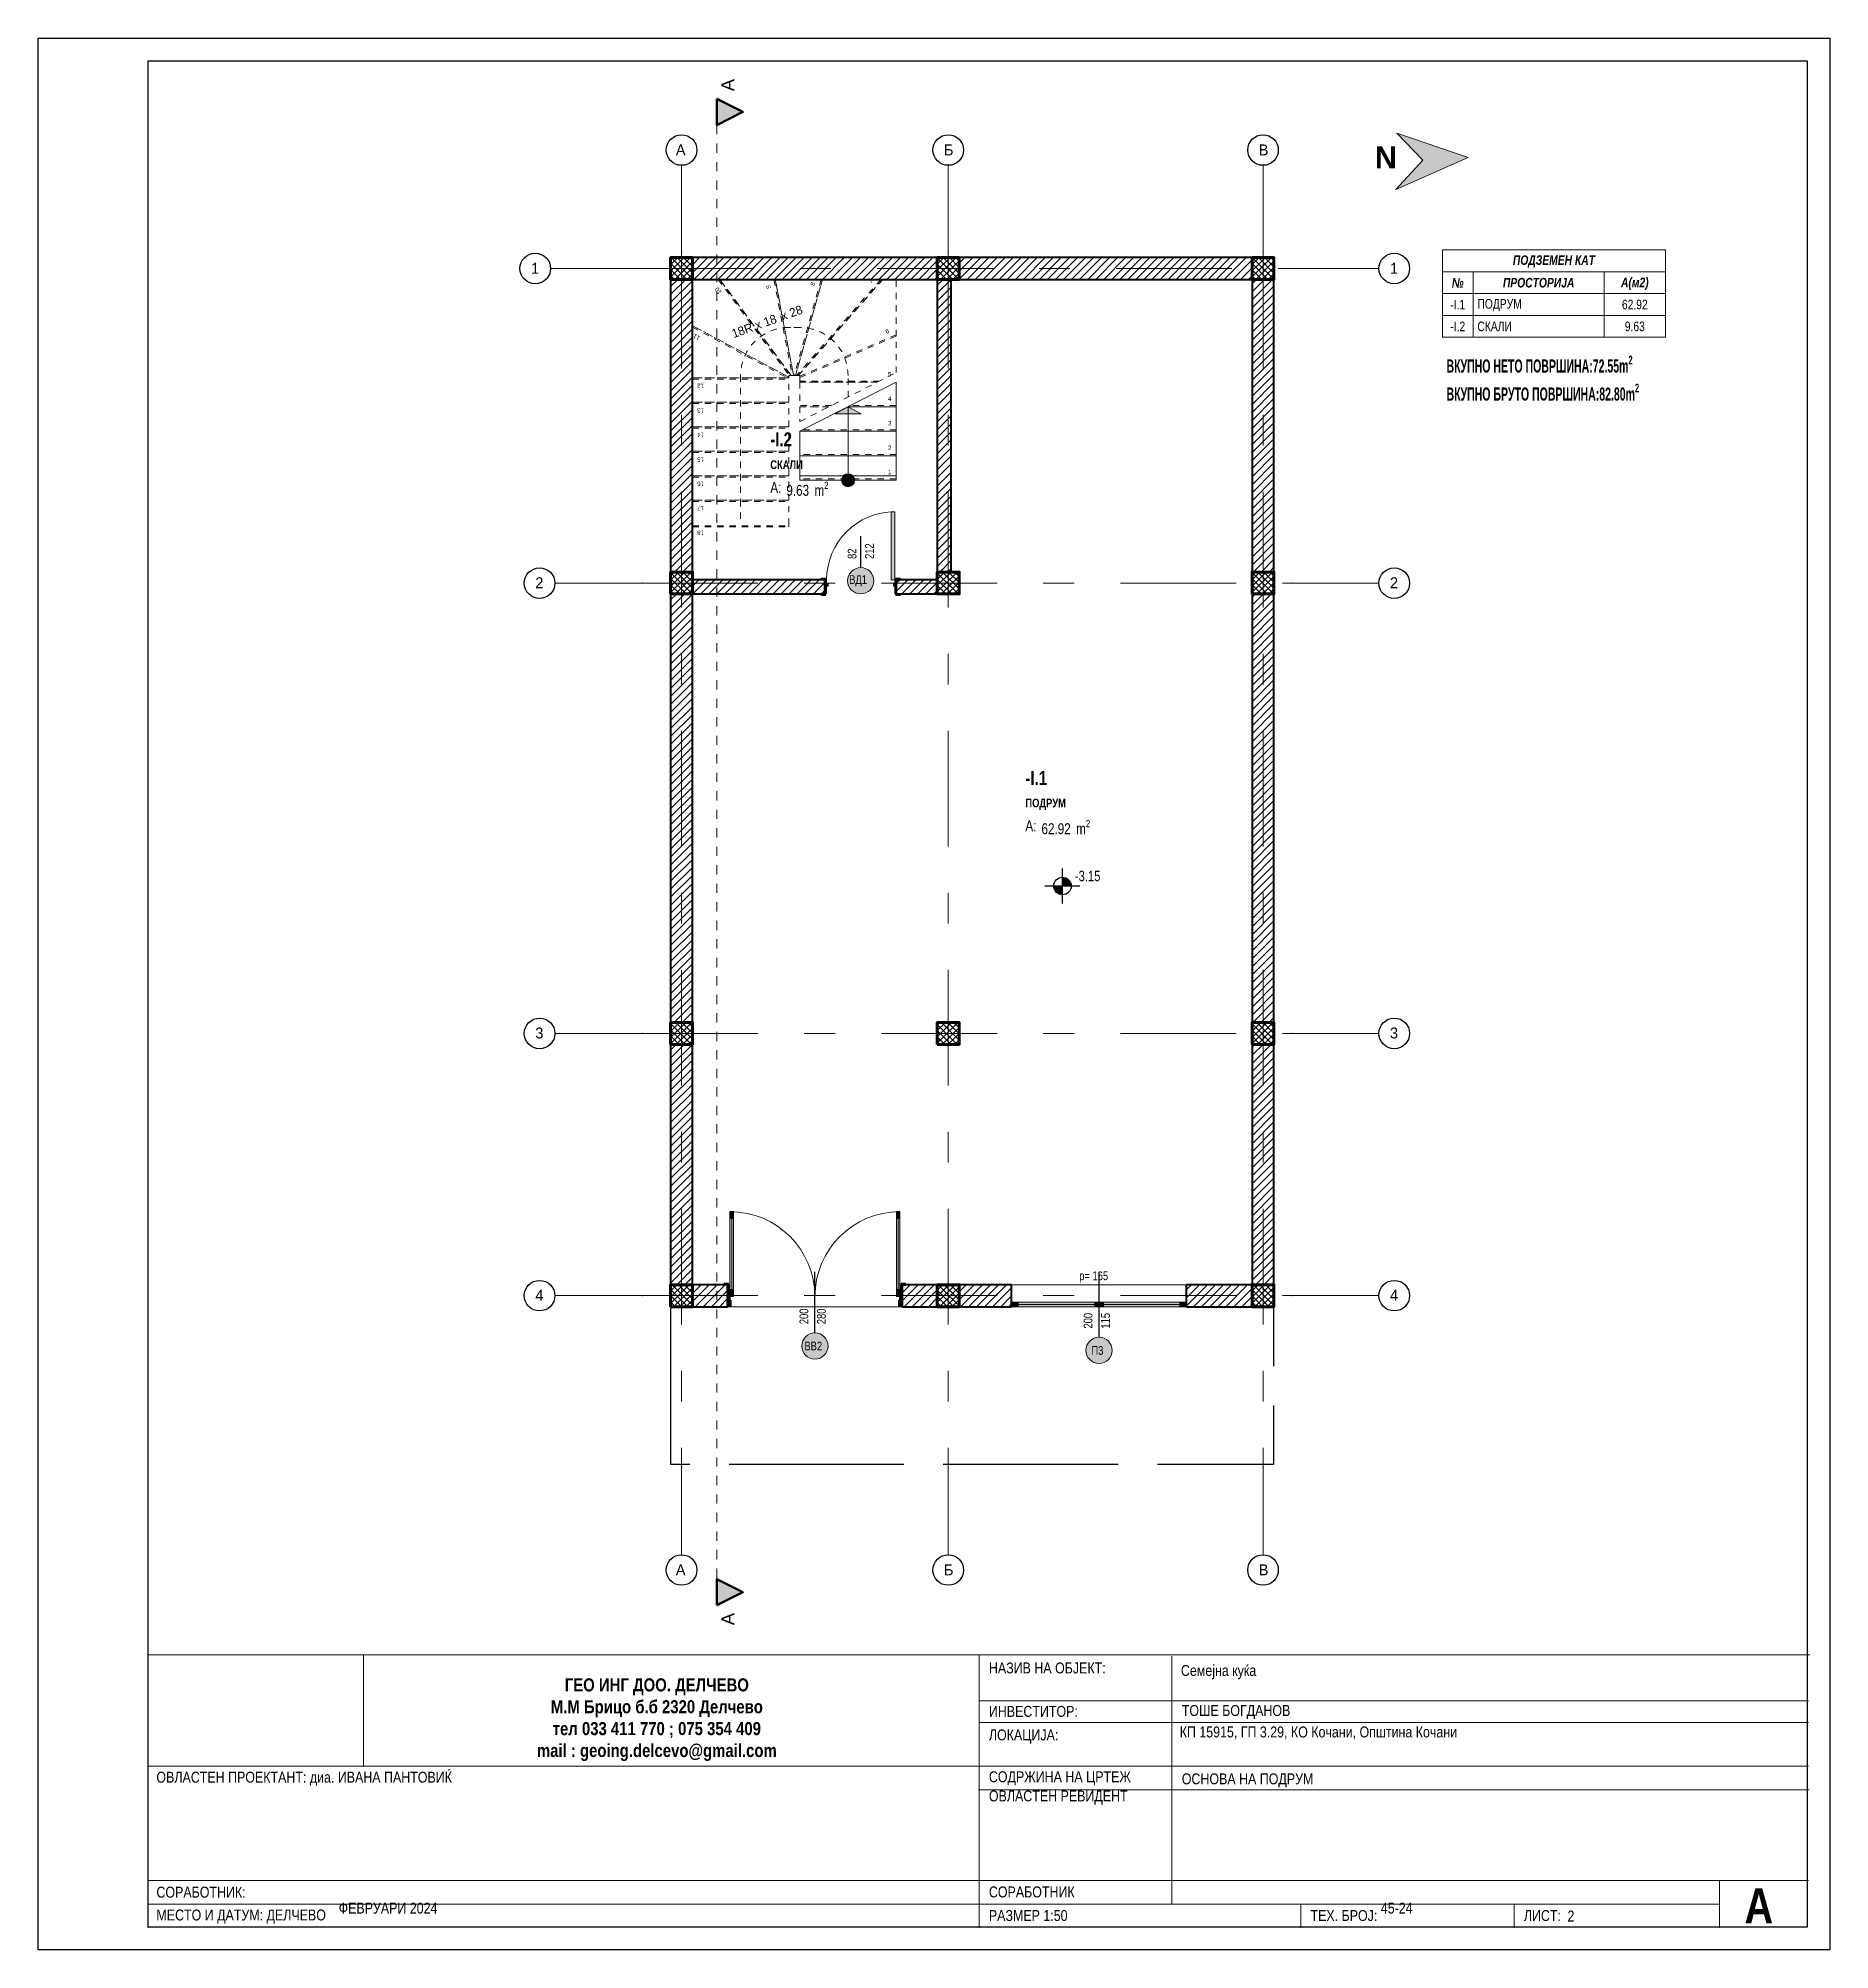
# Model space of a CAD drawing. Extents: x -1929 to 256751, y -18317 to 36108.
# Drawn here: x 394 to 2443, y 29 to 2215 of the extents above; entities that cross this region are included whole.
import ezdxf

# ---------------------------------------------------------------- set-up
doc = ezdxf.new("R2010")
doc.units = 0
doc.header["$LTSCALE"] = 5
doc.header["$MEASUREMENT"] = 0
for name, pattern in [('- Двойно прекъснати линии', [1093.611073, 529.166651, -211.666656, 141.111112, -211.666656]), ('- Прекъснати линия', [423.333333, 211.666667, -211.666667]), ('- Скирити линии', [245, 200, -45]), ('Small Dashed', [282.222222, 141.111111, -141.111111])]:
    doc.linetypes.add(name, pattern=pattern)
for name, color, linetype in [('4 _ - Фрагмент - Разрез.2D Elements', 7, 'Continuous'), ('4 _ - Щриховки - Основни.2D Elements', 7, 'Continuous'), ('6 _ - Конструктивни оси.Dimensioning', 7, 'Continuous'), ('6 _ - Размери - Нива.Dimensioning', 7, 'Continuous'), ('7 _ - Основни елементи.2D Elements', 7, 'Continuous'), ('A-Text', 7, 'Continuous'), ('Marker - Section', 7, 'Continuous'), ('Model Unit - Zone', 7, 'Continuous'), ('Structural - Bearing', 7, 'Continuous'), ('Structural - Stair & Railing', 7, 'Continuous')]:
    doc.layers.add(name, color=color, linetype=linetype)
doc.styles.add('GENERATED_STYLE_1', font='GOTHIC.TTF')
doc.styles.add('GENERATED_STYLE_2', font='GOTHICB.TTF')
doc.styles.add('GENERATED_STYLE_3', font='GOTHIC.TTF')
doc.styles.add('GENERATED_STYLE_4', font='arial.ttf')
doc.styles.add('GENERATED_STYLE_5', font='arialbd.ttf')
doc.styles.add('GENERATED_STYLE_6', font='Cambria Math.ttf')
doc.styles.add('GENERATED_STYLE_7', font='GOTHICBI.TTF')
pattern_1 = [(45, (-4623.556, 1475.911), (-4.5961937, 4.5961937), [])]
pattern_2 = [(45, (-4623.556, 1475.911), (-3.5355337, 3.5355337), []), (135, (-4623.556, 1475.911), (3.5355337, 3.5355337), [])]

msp = doc.modelspace()

# ---------------------------------------------------------------- texts
at = {"linetype": 'Continuous', "lineweight": 13, "char_height": 11}
for s, insert, attachment_point, style in [('\\A1;{\\W0.800000x;\\pqc;\\fCentury Gothic|b1|i1|c0|p34;ПОДЗЕМЕН КАТ}', (2127.4, 1959.7), 5, 'GENERATED_STYLE_5'), ('\\A1;{\\W0.800000x;\\pqc;\\fCentury Gothic|b1|i1|c0|p34;№}', (2017.4, 1935.4), 5, 'GENERATED_STYLE_5'), ('\\A1;{\\W0.800000x;\\pqc;\\fCentury Gothic|b1|i1|c0|p34;ПРОСТОРИЈА}', (2109.9, 1935.4), 5, 'GENERATED_STYLE_5'), ('\\A1;{\\W0.800000x;\\pqc;\\fCentury Gothic|b1|i1|c0|p34;А(м2)}', (2219.9, 1934.1), 5, 'GENERATED_STYLE_5'), ('\\A1;{\\W0.800000x;\\pqc;\\fCentury Gothic|b0|i0|c0|p34;-I.1}', (2017.4, 1910.3), 5, 'GENERATED_STYLE_4'), ('\\A1;{\\W0.800000x;\\pql;\\fCentury Gothic|b0|i0|c0|p34;ПОДРУМ}', (2039.9, 1909.7), 4, 'GENERATED_STYLE_4'), ('\\A1;{\\W0.800000x;\\pqc;\\fCentury Gothic|b0|i0|c0|p34;62.92}', (2219.9, 1910.4), 5, 'GENERATED_STYLE_4'), ('\\A1;{\\W0.800000x;\\pqc;\\fCentury Gothic|b0|i0|c0|p34;-I.2}', (2017.4, 1885.5), 5, 'GENERATED_STYLE_4'), ('\\A1;{\\W0.800000x;\\pql;\\fCentury Gothic|b0|i0|c0|p34;СКАЛИ}', (2039.9, 1885.4), 4, 'GENERATED_STYLE_4'), ('\\A1;{\\W0.800000x;\\pqc;\\fCentury Gothic|b0|i0|c0|p34;9.63}', (2219.9, 1885.4), 5, 'GENERATED_STYLE_4')]:
    msp.add_mtext(s, dxfattribs=dict(at, insert=insert, attachment_point=attachment_point, style=style))
at = {"layer": '4 _ - Фрагмент - Разрез.2D Elements', "linetype": 'Continuous', "lineweight": 13, "insert": (1935.2, 2078.9), "char_height": 25, "attachment_point": 5, "style": 'GENERATED_STYLE_7'}
msp.add_mtext('\\A1;{\\pqc;\\fArial CYR|b1|i0|c204|p34;N}', dxfattribs=at)
at = {"layer": '4 _ - Фрагмент - Разрез.2D Elements', "linetype": 'Continuous', "lineweight": 35}
for s, insert, char_height, attachment_point, style in [('\\A1;{\\W0.850000x;\\pql;\\fCentury Gothic|b0|i0|c204|p34;НАЗИВ НА ОБЈЕКТ:}', (1481.2, 350.9), 12.5, 4, 'GENERATED_STYLE_1'), ('\\A1;{\\W0.850000x;\\pql;\\fCentury Gothic|b0|i0|c204|p34;Семејна куќа}', (1700.8, 346.2), 12.5, 4, 'GENERATED_STYLE_1'), ('\\A1;{\\W0.850000x;\\pqc;\\fCentury Gothic|b1|i0|c204|p34;ГЕО ИНГ ДОО. ДЕЛЧЕВО\\P\\pqc;\\fCentury Gothic|b1|i0|c204|p34;М.М Брицо б.б 2320 Делчево \\P\\pqc;\\fCentury Gothic|b1|i0|c204|p34;тел 033 411 770 ; 075 354 409 \\P\\pqc;\\fCentury Gothic|b1|i0|c204|p34;mail : geoing.delcevo@gmail.com\\P\\pqc;\\fCentury Gothic|b0|i0|c204|p34;\\H0.833333x;}', (1101.4, 291.8), 15, 5, 'GENERATED_STYLE_2'), ('\\A1;{\\W0.850000x;\\pql;\\fCentury Gothic|b0|i0|c204|p34;ИНВЕСТИТОР:}', (1481.2, 301.2), 12.5, 4, 'GENERATED_STYLE_1'), ('\\A1;{\\W0.850000x;\\pql;\\fCentury Gothic|b0|i0|c204|p34;ТОШЕ БОГДАНОВ}', (1701.8, 300.5), 12.5, 4, 'GENERATED_STYLE_1'), ('\\A1;{\\W0.850000x;\\pql;\\fCentury Gothic|b0|i0|c204|p34;ЛОКАЦИЈА:}', (1481.2, 272.6), 12.5, 4, 'GENERATED_STYLE_1'), ('\\A1;{\\W0.850000x;\\pql;\\fCentury Gothic|b0|i0|c204|p34;КП 15915, ГП 3.29, КО Кочани, Општина Кочани\\P\\pql;\\fCentury Gothic|b0|i0|c204|p34;}', (1699.4, 276.6), 12.5, 4, 'GENERATED_STYLE_1'), ('\\A1;{\\W0.850000x;\\pql;\\fCentury Gothic|b0|i0|c204|p34;ОВЛАСТЕН ПРОЕКТАНТ: д\\fCentury Gothic|b0|i0|c204|p34;иа\\fCentury Gothic|b0|i0|c204|p34;. ИВАНА ПАНТОВИЌ}', (529.1, 224.2), 12.5, 4, 'GENERATED_STYLE_1'), ('\\A1;{\\W0.850000x;\\pql;\\fCentury Gothic|b0|i0|c204|p34;СОДРЖИНА НА ЦРТЕЖ}', (1481.2, 224.7), 12.5, 4, 'GENERATED_STYLE_1'), ('\\A1;{\\W0.850000x;\\pql;\\fCentury Gothic|b0|i0|c204|p34;ОСНОВА НА П\\fCentury Gothic|b0|i0|c204|p34;ОДРУМ}', (1701.8, 222.3), 12.5, 4, 'GENERATED_STYLE_1'), ('\\A1;{\\W0.850000x;\\pql;\\fCentury Gothic|b0|i0|c204|p34;ОВЛАСТЕН РЕВИДЕНТ\\P\\pqc;\\fCentury Gothic|b0|i0|c204|p34;}', (1481.2, 202.8), 12.5, 4, 'GENERATED_STYLE_1'), ('\\A1;{\\W0.850000x;\\pql;\\fCentury Gothic|b0|i0|c204|p34;СОРАБОТНИК:}', (529.1, 94.4), 12.5, 4, 'GENERATED_STYLE_1'), ('\\A1;{\\W0.850000x;\\pql;\\fCentury Gothic|b0|i0|c204|p34;СОРАБОТНИК}', (1481.2, 94.7), 12.5, 4, 'GENERATED_STYLE_1'), ('\\A1;{\\W0.850000x;\\pql;\\fCentury Gothic|b1|i0|c204|p34;А}', (2345.3, 78.8), 40, 4, 'GENERATED_STYLE_2'), ('\\A1;{\\W0.850000x;\\pql;\\fCentury Gothic|b0|i0|c204|p34;МЕСТО И ДАТУМ: ДЕЛЧЕВО}', (529.1, 66.6), 12.5, 4, 'GENERATED_STYLE_1'), ('\\A1;{\\W0.850000x;\\pql;\\fCentury Gothic|b0|i0|c204|p34;ФЕВРУАРИ 2024\\P\\pql;\\fCentury Gothic|b0|i0|c204|p34;}', (737.5, 76.2), 12.5, 4, 'GENERATED_STYLE_1'), ('\\A1;{\\W0.850000x;\\pql;\\fCentury Gothic|b0|i0|c204|p34;РАЗМЕР 1:50}', (1481.2, 67.7), 12.5, 4, 'GENERATED_STYLE_1'), ('\\A1;{\\W0.850000x;\\pql;\\fCentury Gothic|b0|i0|c204|p34;ТЕХ. БРОЈ: }', (1849, 67.7), 12.5, 4, 'GENERATED_STYLE_1'), ('\\A1;{\\W0.850000x;\\pql;\\fCentury Gothic|b0|i0|c204|p34;45-24\\P\\pql;\\fCentury Gothic|b0|i0|c204|p34;}', (1929.4, 76.2), 12.5, 4, 'GENERATED_STYLE_1'), ('\\A1;{\\W0.850000x;\\pql;\\fCentury Gothic|b0|i0|c204|p34;ЛИСТ: }', (2093, 67.7), 12.5, 4, 'GENERATED_STYLE_1'), ('\\A1;{\\W0.850000x;\\pql;\\fCentury Gothic|b0|i0|c204|p34;2}', (2142.9, 67.2), 12.5, 4, 'GENERATED_STYLE_1')]:
    msp.add_mtext(s, dxfattribs=dict(at, insert=insert, char_height=char_height, attachment_point=attachment_point, style=style))
at = {"layer": '6 _ - Конструктивни оси.Dimensioning', "linetype": 'Continuous', "lineweight": 13, "char_height": 12.5, "attachment_point": 1, "style": 'GENERATED_STYLE_4'}
for s, insert in [('\\A1;{\\pql;\\pt0;\\fCentury Gothic|b0|i0|c0|p34;А}', (1123.1, 2093.6)), ('\\A1;{\\pql;\\pt0;\\fCentury Gothic|b0|i0|c0|p34;Б}', (1429.7, 2093.6)), ('\\A1;{\\pql;\\pt0;\\fCentury Gothic|b0|i0|c0|p34;В}', (1789.7, 2093.6)), ('\\A1;{\\pql;\\pt0;\\fCentury Gothic|b0|i0|c0|p34;1}', (957.5, 1958.2)), ('\\A1;{\\pql;\\pt0;\\fCentury Gothic|b0|i0|c0|p34;1}', (1939.9, 1958.2)), ('\\A1;{\\pql;\\pt0;\\fCentury Gothic|b0|i0|c0|p34;2}', (962.4, 1598.5)), ('\\A1;{\\pql;\\pt0;\\fCentury Gothic|b0|i0|c0|p34;2}', (1939.9, 1598.5)), ('\\A1;{\\pql;\\pt0;\\fCentury Gothic|b0|i0|c0|p34;3}', (962.4, 1083.5)), ('\\A1;{\\pql;\\pt0;\\fCentury Gothic|b0|i0|c0|p34;3}', (1939.9, 1083.5)), ('\\A1;{\\pql;\\pt0;\\fCentury Gothic|b0|i0|c0|p34;4}', (962.4, 783.5)), ('\\A1;{\\pql;\\pt0;\\fCentury Gothic|b0|i0|c0|p34;4}', (1939.9, 783.5)), ('\\A1;{\\pql;\\pt0;\\fCentury Gothic|b0|i0|c0|p34;А}', (1123.1, 469.4)), ('\\A1;{\\pql;\\pt0;\\fCentury Gothic|b0|i0|c0|p34;Б}', (1429.7, 469.4)), ('\\A1;{\\pql;\\pt0;\\fCentury Gothic|b0|i0|c0|p34;В}', (1789.7, 469.4))]:
    msp.add_mtext(s, dxfattribs=dict(at, insert=insert))
at = {"layer": '6 _ - Размери - Нива.Dimensioning', "linetype": 'Continuous', "lineweight": 13, "insert": (1579.5, 1250.7), "char_height": 12, "attachment_point": 7, "style": 'GENERATED_STYLE_4'}
msp.add_mtext('\\A1;{\\W0.800000x;\\pql;\\fCentury Gothic|b0|i0|c0|p34;-3.15}', dxfattribs=at)
at = {"layer": 'A-Text', "linetype": 'Continuous', "lineweight": 25, "char_height": 15, "attachment_point": 7, "style": 'GENERATED_STYLE_6'}
for s, insert in [('\\A1;{\\W0.600000x;\\pql;\\fCentury Gothic|b1|i0|c0|p34;ВКУПНО НЕТО ПОВРШИНА:\\fCentury Gothic|b1|i0|c0|p34;72.55\\fCentury Gothic|b1|i0|c0|p34;m\\fCentury Gothic|b1|i0|c0|p34;\\A1{\\H.66x;\\S2^  ;}}', (2004.6, 1828.3)), ('\\A1;{\\W0.600000x;\\pql;\\fCentury Gothic|b1|i0|c0|p34;ВКУПНО БРУТО ПОВРШИНА:\\fCentury Gothic|b1|i0|c0|p34;82.80\\fCentury Gothic|b1|i0|c0|p34;m\\fCentury Gothic|b1|i0|c0|p34;\\A1{\\H.66x;\\S2^  ;}}', (2004.6, 1796.2))]:
    msp.add_mtext(s, dxfattribs=dict(at, insert=insert))
at = {"layer": 'Marker - Section', "linetype": 'Continuous', "lineweight": 50, "char_height": 15, "rotation": 90, "style": 'GENERATED_STYLE_3'}
for s, insert, attachment_point in [('\\A1;{\\pqr;\\pt0;\\fArial|b0|i0|c0|p34;А}', (1190, 2168.5), 9), ('\\A1;{\\pql;\\pt0;\\fArial|b0|i0|c0|p34;А}', (1190, 399.9), 7)]:
    msp.add_mtext(s, dxfattribs=dict(at, insert=insert, attachment_point=attachment_point))
at = {"layer": 'Model Unit - Zone', "linetype": 'Continuous', "lineweight": 13, "attachment_point": 1}
for s, insert, char_height, style in [('\\A1;{\\W0.800000x;\\pql;\\pt0;\\fCentury Gothic|b1|i0|c204|p34;-I.2}', (1231.2, 1764.3), 16, 'GENERATED_STYLE_2'), ('\\A1;{\\W0.800000x;\\pql;\\pt0;\\fCentury Gothic|b0|i0|c204|p34;A: }', (1231.2, 1707.5), 12.5, 'GENERATED_STYLE_1'), ('\\A1;{\\W0.800000x;\\pql;\\pt0,100;\\fCentury Gothic|b0|i0|c204|p34;9.63\\fCentury Gothic|b0|i0|c204|p34;\\A1{\\H.66x;\\S^  ;}\\fCentury Gothic|b0|i0|c204|p34; m\\fCentury Gothic|b0|i0|c204|p34;\\A1{\\H.66x;\\S2^  ;}}', (1249.5, 1707.8), 12.5, 'GENERATED_STYLE_1'), ('\\A1;{\\W0.800000x;\\pql;\\pt0;\\fCentury Gothic|b1|i0|c204|p34;-I.1}', (1522.9, 1376.9), 16, 'GENERATED_STYLE_2'), ('\\A1;{\\W0.800000x;\\pql;\\pt0;\\fCentury Gothic|b0|i0|c204|p34;A: }', (1522.9, 1320.5), 12.5, 'GENERATED_STYLE_1'), ('\\A1;{\\W0.800000x;\\pql;\\pt0,100;\\fCentury Gothic|b0|i0|c204|p34;62.92\\fCentury Gothic|b0|i0|c204|p34;\\A1{\\H.66x;\\S^  ;}\\fCentury Gothic|b0|i0|c204|p34; m\\fCentury Gothic|b0|i0|c204|p34;\\A1{\\H.66x;\\S2^  ;}}', (1541.3, 1320.8), 12.5, 'GENERATED_STYLE_1')]:
    msp.add_mtext(s, dxfattribs=dict(at, insert=insert, char_height=char_height, style=style))
at = {"layer": 'Model Unit - Zone', "linetype": 'Continuous', "lineweight": 35, "char_height": 10, "attachment_point": 1, "style": 'GENERATED_STYLE_2'}
for s, insert in [('\\A1;{\\W0.800000x;\\pql;\\pt0;\\fCentury Gothic|b1|i0|c204|p34;СКАЛИ}', (1231.2, 1732.3)), ('\\A1;{\\W0.800000x;\\pql;\\pt0;\\fCentury Gothic|b1|i0|c204|p34;ПОДРУМ}', (1522.9, 1345.3))]:
    msp.add_mtext(s, dxfattribs=dict(at, insert=insert))
at = {"layer": 'Structural - Bearing', "linetype": 'Continuous', "lineweight": 25, "char_height": 10, "attachment_point": 7, "rotation": 90}
for s, insert, style in [('\\A1;{\\W0.800000x;\\pql;\\pt100;\\fCentury Gothic|b0|i0|c204|p34;82}', (1329.8, 1619.5), 'GENERATED_STYLE_1'), ('\\A1;{\\W0.800000x;\\pql;\\pt100;\\fCentury Gothic|b0|i0|c204|p34;212}', (1349.6, 1619.5), 'GENERATED_STYLE_1'), ('\\A1;{\\W0.800000x;\\pql;\\pt0;\\fCentury Gothic|b0|i0|c0|p34;200\\fCentury Gothic|b0|i0|c0|p34;\\A1{\\H.66x;\\S^  ;}\\fCentury Gothic|b0|i0|c0|p34;\\fCentury Gothic|b0|i0|c0|p34;}', (1277.5, 744.2), 'GENERATED_STYLE_4'), ('\\A1;{\\W0.800000x;\\pql;\\pt0;\\fCentury Gothic|b0|i0|c0|p34;280\\fCentury Gothic|b0|i0|c0|p34;\\A1{\\H.66x;\\S^  ;}\\fCentury Gothic|b0|i0|c0|p34;\\fCentury Gothic|b0|i0|c0|p34;}', (1297.5, 744.2), 'GENERATED_STYLE_4'), ('\\A1;{\\W0.800000x;\\pql;\\pt0;\\fCentury Gothic|b0|i0|c0|p34;200\\fCentury Gothic|b0|i0|c0|p34;\\A1{\\H.66x;\\S^  ;}\\fCentury Gothic|b0|i0|c0|p34;\\fCentury Gothic|b0|i0|c0|p34;}', (1602.5, 739.2), 'GENERATED_STYLE_4'), ('\\A1;{\\W0.800000x;\\pql;\\pt0;\\fCentury Gothic|b0|i0|c0|p34;115\\fCentury Gothic|b0|i0|c0|p34;\\A1{\\H.66x;\\S^  ;}\\fCentury Gothic|b0|i0|c0|p34;\\fCentury Gothic|b0|i0|c0|p34;}', (1622.5, 739.2), 'GENERATED_STYLE_4')]:
    msp.add_mtext(s, dxfattribs=dict(at, insert=insert, style=style))
at = {"layer": 'Structural - Bearing', "linetype": 'Continuous', "lineweight": 25, "char_height": 10, "attachment_point": 7}
for s, insert, style in [('\\A1;{\\W0.800000x;\\pql;\\pt100;\\fCentury Gothic|b0|i0|c204|p34;ВД1}', (1321.4, 1588), 'GENERATED_STYLE_1'), ('\\A1;{\\W0.800000x;\\pql;\\pt0;\\fCentury Gothic|b0|i0|c0|p34;p= 165\\fCentury Gothic|b0|i0|c0|p34;\\A1{\\H.66x;\\S^  ;}\\fCentury Gothic|b0|i0|c0|p34;\\fCentury Gothic|b0|i0|c0|p34;}', (1584.5, 791.5), 'GENERATED_STYLE_4'), ('\\A1;{\\W0.800000x;\\pql;\\pt0;\\fCentury Gothic|b0|i0|c0|p34;ВВ2\\fCentury Gothic|b0|i0|c0|p34;\\fCentury Gothic|b0|i0|c0|p34;\\fCentury Gothic|b0|i0|c0|p34;}', (1270.2, 714.2), 'GENERATED_STYLE_4'), ('\\A1;{\\W0.800000x;\\pql;\\pt0;\\fCentury Gothic|b0|i0|c0|p34;П3\\fCentury Gothic|b0|i0|c0|p34;\\fCentury Gothic|b0|i0|c0|p34;\\fCentury Gothic|b0|i0|c0|p34;}', (1598.5, 709), 'GENERATED_STYLE_4')]:
    msp.add_mtext(s, dxfattribs=dict(at, insert=insert, style=style))
at = {"layer": 'Structural - Stair & Railing', "linetype": 'Continuous', "lineweight": 20}
for s, insert, char_height, attachment_point, rotation, style in [('\\A1;{\\pql;\\fArial|b0|i0|c0|p34;10}', (1173.9, 1923), 5, 4, 126.524, 'GENERATED_STYLE_3'), ('\\A1;{\\pql;\\fArial|b0|i0|c0|p34;9}', (1229.4, 1928.6), 5, 4, 100.7612, 'GENERATED_STYLE_3'), ('\\A1;{\\pql;\\fArial|b0|i0|c0|p34;8}', (1279.3, 1932.2), 5, 4, 74.3947, 'GENERATED_STYLE_3'), ('\\A1;{\\pql;\\fArial|b0|i0|c0|p34;7}', (1344.5, 1936), 5, 4, 48.7503, 'GENERATED_STYLE_3'), ('\\A1;{\\pqc;\\pt0,7100;\\fCentury Gothic|b0|i0|c0|p34;18R x \\fCentury Gothic|b0|i0|c0|p34;18\\fCentury Gothic|b0|i0|c0|p34;\\A1{\\H.66x;\\S^  ;}\\fCentury Gothic|b0|i0|c0|p34;\\fCentury Gothic|b0|i0|c0|p34; x \\fCentury Gothic|b0|i0|c0|p34;28\\fCentury Gothic|b0|i0|c0|p34;\\A1{\\H.66x;\\S^  ;}\\fCentury Gothic|b0|i0|c0|p34;\\fCentury Gothic|b0|i0|c0|p34;\\fCentury Gothic|b0|i0|c0|p34;\\fCentury Gothic|b0|i0|c0|p34;\\A1{\\H.66x;\\S^  ;}\\fCentury Gothic|b0|i0|c0|p34;}', (1232.5, 1884.4), 10, 8, 19.7498, 'GENERATED_STYLE_4'), ('\\A1;{\\pqc;\\pt0,7100;\\fCentury Gothic|b0|i0|c0|p34;\\fCentury Gothic|b0|i0|c0|p34;\\fCentury Gothic|b0|i0|c0|p34;\\A1{\\H.66x;\\S^  ;}\\fCentury Gothic|b0|i0|c0|p34;\\fCentury Gothic|b0|i0|c0|p34;\\fCentury Gothic|b0|i0|c0|p34;\\fCentury Gothic|b0|i0|c0|p34;\\A1{\\H.66x;\\S^  ;}\\fCentury Gothic|b0|i0|c0|p34;\\fCentury Gothic|b0|i0|c0|p34;\\fCentury Gothic|b0|i0|c0|p34;\\fCentury Gothic|b0|i0|c0|p34;\\A1{\\H.66x;\\S^  ;}\\fCentury Gothic|b0|i0|c0|p34;}', (1233.7, 1881), 10, 2, 19.7498, 'GENERATED_STYLE_4'), ('\\A1;{\\pql;\\fArial|b0|i0|c0|p34;6}', (1363.1, 1879.2), 5, 4, 23.3587, 'GENERATED_STYLE_3'), ('\\A1;{\\pql;\\fArial|b0|i0|c0|p34;11}', (1150.3, 1871.4), 5, 4, 151.9142, 'GENERATED_STYLE_3'), ('\\A1;{\\pql;\\fArial|b0|i0|c0|p34;12}', (1155.3, 1817.4), 5, 4, 180, 'GENERATED_STYLE_3'), ('\\A1;{\\pql;\\fArial|b0|i0|c0|p34;13}', (1155.3, 1789.4), 5, 4, 180, 'GENERATED_STYLE_3'), ('\\A1;{\\pql;\\fArial|b0|i0|c0|p34;14}', (1155.3, 1761.4), 5, 4, 180, 'GENERATED_STYLE_3'), ('\\A1;{\\pql;\\fArial|b0|i0|c0|p34;15}', (1155.3, 1733.4), 5, 4, 180, 'GENERATED_STYLE_3'), ('\\A1;{\\pql;\\fArial|b0|i0|c0|p34;16}', (1155.3, 1705.4), 5, 4, 180, 'GENERATED_STYLE_3'), ('\\A1;{\\pql;\\fArial|b0|i0|c0|p34;17}', (1155.3, 1677.4), 5, 4, 180, 'GENERATED_STYLE_3'), ('\\A1;{\\pql;\\fArial|b0|i0|c0|p34;18}', (1155.3, 1649.4), 5, 4, 180, 'GENERATED_STYLE_3')]:
    msp.add_mtext(s, dxfattribs=dict(at, insert=insert, char_height=char_height, attachment_point=attachment_point, rotation=rotation, style=style))
at = {"layer": 'Structural - Stair & Railing', "linetype": 'Continuous', "lineweight": 20, "char_height": 5, "attachment_point": 4, "style": 'GENERATED_STYLE_3'}
for s, insert in [('\\A1;{\\pql;\\fArial|b0|i0|c0|p34;5}', (1365.8, 1830.7)), ('\\A1;{\\pql;\\fArial|b0|i0|c0|p34;4}', (1365.8, 1802.8)), ('\\A1;{\\pql;\\fArial|b0|i0|c0|p34;3}', (1365.8, 1774.7)), ('\\A1;{\\pql;\\fArial|b0|i0|c0|p34;2}', (1365.8, 1746.8)), ('\\A1;{\\pql;\\fArial|b0|i0|c0|p34;1}', (1365.8, 1718.8))]:
    msp.add_mtext(s, dxfattribs=dict(at, insert=insert))

# ---------------------------------------------------------------- hatches: boundary and pattern name
at = {"layer": '4 _ - Щриховки - Основни.2D Elements', "linetype": 'Continuous', "lineweight": 13, "ltscale": 0.01}
msp.add_hatch(color=256, dxfattribs=at).paths.add_polyline_path([(1977.4, 2075.5), (1946.6, 2041.9), (2029.5, 2078.8), (1947.8, 2106.4)])
at = {"layer": '6 _ - Размери - Нива.Dimensioning', "linetype": 'Continuous', "lineweight": 50}
for points in [[(1565.3, 1245.4), (1575.3, 1245.4), (1574.5, 1249.2), (1572.4, 1252.5), (1569.1, 1254.6), (1565.3, 1255.4)], [(1565.3, 1245.4), (1555.3, 1245.4), (1556, 1241.6), (1558.2, 1238.3), (1561.5, 1236.2), (1565.3, 1235.4)]]:
    msp.add_hatch(color=256, dxfattribs=at).paths.add_polyline_path(points)
at = {"layer": 'Marker - Section', "linetype": 'Continuous', "lineweight": 50}
for points in [[(1169.9, 2145.8), (1169.9, 2115.8), (1199.9, 2130.8)], [(1169.9, 422.6), (1199.9, 437.6), (1169.9, 452.6)]]:
    msp.add_hatch(color=256, dxfattribs=at).paths.add_polyline_path(points)
at = {"layer": 'Structural - Bearing', "linetype": 'Continuous', "lineweight": 13}
h = msp.add_hatch(dxfattribs=at)
h.set_pattern_fill('1_БЕТОН_СГЛОБЯЕМИ_ЕЛЕМЕН_E7', color=253, scale=0.05, style=0, pattern_type=2)
h.set_pattern_definition(pattern_2)
h.paths.add_polyline_path([(1117.2, 1939.2), (1142.2, 1939.2), (1142.2, 1964.2), (1117.2, 1964.2)])
at = {"layer": 'Structural - Bearing', "linetype": 'Continuous', "lineweight": 15}
h = msp.add_hatch(dxfattribs=at)
h.set_pattern_fill('COMMON_BRICK_0001', color=253, scale=0.05, style=0, pattern_type=2)
h.set_pattern_definition(pattern_1)
h.paths.add_polyline_path([(1422.2, 1964.2), (1142.2, 1964.2), (1142.2, 1939.2), (1422.2, 1939.2)])
at = {"layer": 'Structural - Bearing', "linetype": 'Continuous', "lineweight": 13}
h = msp.add_hatch(dxfattribs=at)
h.set_pattern_fill('1_БЕТОН_СГЛОБЯЕМИ_ЕЛЕМЕН_E7', color=253, scale=0.05, style=0, pattern_type=2)
h.set_pattern_definition(pattern_2)
h.paths.add_polyline_path([(1422.2, 1939.2), (1447.2, 1939.2), (1447.2, 1964.2), (1422.2, 1964.2)])
at = {"layer": 'Structural - Bearing', "linetype": 'Continuous', "lineweight": 15}
h = msp.add_hatch(dxfattribs=at)
h.set_pattern_fill('COMMON_BRICK_0001', color=253, scale=0.05, style=0, pattern_type=2)
h.set_pattern_definition(pattern_1)
h.paths.add_polyline_path([(1782.2, 1964.2), (1447.2, 1964.2), (1447.2, 1939.2), (1782.2, 1939.2)])
at = {"layer": 'Structural - Bearing', "linetype": 'Continuous', "lineweight": 13}
h = msp.add_hatch(dxfattribs=at)
h.set_pattern_fill('1_БЕТОН_СГЛОБЯЕМИ_ЕЛЕМЕН_E7', color=253, scale=0.05, style=0, pattern_type=2)
h.set_pattern_definition(pattern_2)
h.paths.add_polyline_path([(1782.2, 1939.2), (1807.2, 1939.2), (1807.2, 1964.2), (1782.2, 1964.2)])
at = {"layer": 'Structural - Bearing', "linetype": 'Continuous', "lineweight": 15}
h = msp.add_hatch(dxfattribs=at)
h.set_pattern_fill('COMMON_BRICK_0001', color=253, scale=0.05, style=0, pattern_type=2)
h.set_pattern_definition(pattern_1)
h.paths.add_polyline_path([(1117.2, 1939.2), (1117.2, 1604.5), (1142.2, 1604.5), (1142.2, 1939.2)])
h = msp.add_hatch(dxfattribs=at)
h.set_pattern_fill('COMMON_BRICK_0001', color=253, scale=0.05, style=0, pattern_type=2)
h.set_pattern_definition(pattern_1)
h.paths.add_polyline_path([(1422.2, 1939.2), (1422.2, 1604.5), (1438.2, 1604.5), (1438.2, 1939.2)])
h = msp.add_hatch(dxfattribs=at)
h.set_pattern_fill('COMMON_BRICK_0001', color=253, scale=0.05, style=0, pattern_type=2)
h.set_pattern_definition(pattern_1)
h.paths.add_polyline_path([(1782.2, 1604.5), (1807.2, 1604.5), (1807.2, 1939.2), (1782.2, 1939.2)])
at = {"layer": 'Structural - Bearing', "linetype": 'Continuous', "lineweight": 0, "true_color": 0xdedede}
for points in [[(1373.6, 1673.5), (1369.6, 1673.5), (1369.6, 1595.5), (1373.6, 1595.5)], [(1294.4, 1597.4), (1289.4, 1597.4), (1289.4, 1595.5), (1294.4, 1595.5)], [(1319.6, 1594.5, 1), (1349.6, 1594.5, 1)], [(1374.8, 1595.5), (1379.8, 1595.5), (1379.8, 1597.4), (1374.8, 1597.4)], [(1294.4, 1579.5), (1289.4, 1579.5), (1289.4, 1577.6), (1294.4, 1577.6)], [(1295.6, 1579.5), (1295.6, 1595.5), (1293.6, 1595.5), (1293.6, 1579.5)], [(1295.6, 1588.3), (1297.2, 1588.3), (1297.2, 1591.5), (1295.6, 1591.5)], [(1373.6, 1591.5), (1372, 1591.5), (1372, 1588.3), (1373.6, 1588.3)], [(1375.6, 1579.5), (1375.6, 1595.5), (1373.6, 1595.5), (1373.6, 1579.5)], [(1374.8, 1577.6), (1379.8, 1577.6), (1379.8, 1579.5), (1374.8, 1579.5)], [(1185, 872.9), (1185, 864.9), (1189, 864.9), (1189, 872.9)], [(1185, 864.9), (1185, 783.7), (1187, 783.7), (1187, 864.9)], [(1187, 864.9), (1187, 783.7), (1189, 783.7), (1189, 864.9)], [(1379.4, 872.9), (1375.4, 872.9), (1375.4, 864.9), (1379.4, 864.9)], [(1377.4, 864.9), (1375.4, 864.9), (1375.4, 783.7), (1377.4, 783.7)], [(1379.4, 864.9), (1377.4, 864.9), (1377.4, 783.7), (1379.4, 783.7)], [(1183.5, 789.2), (1183.5, 791.1), (1178.5, 791.1), (1178.5, 789.2)], [(1182.2, 775.7), (1184.7, 775.7), (1184.7, 789.2), (1182.2, 789.2)], [(1379.7, 775.7), (1382.2, 775.7), (1382.2, 789.2), (1379.7, 789.2)], [(1380.9, 791.1), (1380.9, 789.2), (1385.9, 789.2), (1385.9, 791.1)], [(1182.2, 764.2), (1186.2, 764.2), (1186.2, 771.7), (1185, 771.7), (1185, 775.7), (1182.2, 775.7)], [(1189, 775.7), (1189, 783.7), (1185, 783.7), (1185, 775.7)], [(1375.4, 775.7), (1379.4, 775.7), (1379.4, 783.7), (1375.4, 783.7)], [(1378.2, 764.2), (1382.2, 764.2), (1382.2, 775.7), (1379.4, 775.7), (1379.4, 771.7), (1378.2, 771.7)], [(1507.2, 764.2), (1514.7, 764.2), (1514.7, 769.2), (1507.2, 769.2)], [(1514.7, 764.2), (1602.2, 764.2), (1602.2, 769.2), (1514.7, 769.2)], [(1607.2, 769.2), (1602.2, 769.2), (1602.2, 764.2), (1607.2, 764.2)], [(1607.2, 764.2), (1612.2, 764.2), (1612.2, 769.2), (1607.2, 769.2)], [(1612.2, 764.2), (1699.7, 764.2), (1699.7, 769.2), (1612.2, 769.2)], [(1707.2, 769.2), (1699.7, 769.2), (1699.7, 764.2), (1707.2, 764.2)], [(1267.2, 719.2, 1), (1297.2, 719.2, 1)], [(1592.2, 714.2, 1), (1622.2, 714.2, 1)]]:
    msp.add_hatch(color=254, dxfattribs=at).paths.add_polyline_path(points)
at = {"layer": 'Structural - Bearing', "linetype": 'Continuous', "lineweight": 13}
h = msp.add_hatch(dxfattribs=at)
h.set_pattern_fill('1_БЕТОН_СГЛОБЯЕМИ_ЕЛЕМЕН_E7', color=253, scale=0.05, style=0, pattern_type=2)
h.set_pattern_definition(pattern_2)
h.paths.add_polyline_path([(1117.2, 1579.5), (1142.2, 1579.5), (1142.2, 1604.5), (1117.2, 1604.5)])
h = msp.add_hatch(dxfattribs=at)
h.set_pattern_fill('1_БЕТОН_СГЛОБЯЕМИ_ЕЛЕМЕН_E7', color=253, scale=0.05, style=0, pattern_type=2)
h.set_pattern_definition(pattern_2)
h.paths.add_polyline_path([(1422.2, 1579.5), (1447.2, 1579.5), (1447.2, 1604.5), (1422.2, 1604.5)])
h = msp.add_hatch(dxfattribs=at)
h.set_pattern_fill('1_БЕТОН_СГЛОБЯЕМИ_ЕЛЕМЕН_E7', color=253, scale=0.05, style=0, pattern_type=2)
h.set_pattern_definition(pattern_2)
h.paths.add_polyline_path([(1782.2, 1579.5), (1807.2, 1579.5), (1807.2, 1604.5), (1782.2, 1604.5)])
at = {"layer": 'Structural - Bearing', "linetype": 'Continuous', "lineweight": 15}
h = msp.add_hatch(dxfattribs=at)
h.set_pattern_fill('COMMON_BRICK_0001', color=253, scale=0.05, style=0, pattern_type=2)
h.set_pattern_definition(pattern_1)
h.paths.add_polyline_path([(1117.2, 1089.2), (1142.2, 1089.2), (1142.2, 1579.5), (1117.2, 1579.5)])
h = msp.add_hatch(dxfattribs=at)
h.set_pattern_fill('COMMON_BRICK_0001', color=253, scale=0.05, style=0, pattern_type=2)
h.set_pattern_definition(pattern_1)
h.paths.add_polyline_path([(1142.2, 1595.5), (1142.2, 1579.5), (1293.6, 1579.5), (1293.6, 1595.5)])
h = msp.add_hatch(dxfattribs=at)
h.set_pattern_fill('COMMON_BRICK_0001', color=253, scale=0.05, style=0, pattern_type=2)
h.set_pattern_definition(pattern_1)
h.paths.add_polyline_path([(1375.6, 1579.5), (1422.2, 1579.5), (1422.2, 1595.5), (1375.6, 1595.5)])
h = msp.add_hatch(dxfattribs=at)
h.set_pattern_fill('COMMON_BRICK_0001', color=253, scale=0.05, style=0, pattern_type=2)
h.set_pattern_definition(pattern_1)
h.paths.add_polyline_path([(1807.2, 1579.5), (1782.2, 1579.5), (1782.2, 1089.2), (1807.2, 1089.2)])
at = {"layer": 'Structural - Bearing', "linetype": 'Continuous', "lineweight": 13}
h = msp.add_hatch(dxfattribs=at)
h.set_pattern_fill('1_БЕТОН_СГЛОБЯЕМИ_ЕЛЕМЕН_E7', color=253, scale=0.05, style=0, pattern_type=2)
h.set_pattern_definition(pattern_2)
h.paths.add_polyline_path([(1117.2, 1064.2), (1142.2, 1064.2), (1142.2, 1089.2), (1117.2, 1089.2)])
h = msp.add_hatch(dxfattribs=at)
h.set_pattern_fill('1_БЕТОН_СГЛОБЯЕМИ_ЕЛЕМЕН_E7', color=253, scale=0.05, style=0, pattern_type=2)
h.set_pattern_definition(pattern_2)
h.paths.add_polyline_path([(1422.2, 1064.2), (1447.2, 1064.2), (1447.2, 1089.2), (1422.2, 1089.2)])
h = msp.add_hatch(dxfattribs=at)
h.set_pattern_fill('1_БЕТОН_СГЛОБЯЕМИ_ЕЛЕМЕН_E7', color=253, scale=0.05, style=0, pattern_type=2)
h.set_pattern_definition(pattern_2)
h.paths.add_polyline_path([(1782.2, 1064.2), (1807.2, 1064.2), (1807.2, 1089.2), (1782.2, 1089.2)])
at = {"layer": 'Structural - Bearing', "linetype": 'Continuous', "lineweight": 15}
h = msp.add_hatch(dxfattribs=at)
h.set_pattern_fill('COMMON_BRICK_0001', color=253, scale=0.05, style=0, pattern_type=2)
h.set_pattern_definition(pattern_1)
h.paths.add_polyline_path([(1117.2, 869.2), (1142.2, 869.2), (1142.2, 1064.2), (1117.2, 1064.2)])
h = msp.add_hatch(dxfattribs=at)
h.set_pattern_fill('COMMON_BRICK_0001', color=253, scale=0.05, style=0, pattern_type=2)
h.set_pattern_definition(pattern_1)
h.paths.add_polyline_path([(1782.2, 789.2), (1807.2, 789.2), (1807.2, 1064.2), (1782.2, 1064.2)])
h = msp.add_hatch(dxfattribs=at)
h.set_pattern_fill('COMMON_BRICK_0001', color=253, scale=0.05, style=0, pattern_type=2)
h.set_pattern_definition(pattern_1)
h.paths.add_polyline_path([(1117.2, 869.2), (1117.2, 789.2), (1142.2, 789.2), (1142.2, 869.2)])
at = {"layer": 'Structural - Bearing', "linetype": 'Continuous', "lineweight": 13}
h = msp.add_hatch(dxfattribs=at)
h.set_pattern_fill('1_БЕТОН_СГЛОБЯЕМИ_ЕЛЕМЕН_E7', color=253, scale=0.05, style=0, pattern_type=2)
h.set_pattern_definition(pattern_2)
h.paths.add_polyline_path([(1117.2, 764.2), (1142.2, 764.2), (1142.2, 789.2), (1117.2, 789.2)])
at = {"layer": 'Structural - Bearing', "linetype": 'Continuous', "lineweight": 15}
h = msp.add_hatch(dxfattribs=at)
h.set_pattern_fill('COMMON_BRICK_0001', color=253, scale=0.05, style=0, pattern_type=2)
h.set_pattern_definition(pattern_1)
h.paths.add_polyline_path([(1142.2, 789.2), (1142.2, 764.2), (1182.2, 764.2), (1182.2, 789.2)])
h = msp.add_hatch(dxfattribs=at)
h.set_pattern_fill('COMMON_BRICK_0001', color=253, scale=0.05, style=0, pattern_type=2)
h.set_pattern_definition(pattern_1)
h.paths.add_polyline_path([(1382.2, 764.2), (1422.2, 764.2), (1422.2, 789.2), (1382.2, 789.2)])
at = {"layer": 'Structural - Bearing', "linetype": 'Continuous', "lineweight": 13}
h = msp.add_hatch(dxfattribs=at)
h.set_pattern_fill('1_БЕТОН_СГЛОБЯЕМИ_ЕЛЕМЕН_E7', color=253, scale=0.05, style=0, pattern_type=2)
h.set_pattern_definition(pattern_2)
h.paths.add_polyline_path([(1422.2, 764.2), (1447.2, 764.2), (1447.2, 789.2), (1422.2, 789.2)])
at = {"layer": 'Structural - Bearing', "linetype": 'Continuous', "lineweight": 15}
h = msp.add_hatch(dxfattribs=at)
h.set_pattern_fill('COMMON_BRICK_0001', color=253, scale=0.05, style=0, pattern_type=2)
h.set_pattern_definition(pattern_1)
h.paths.add_polyline_path([(1447.2, 789.2), (1447.2, 764.2), (1507.2, 764.2), (1507.2, 789.2)])
h = msp.add_hatch(dxfattribs=at)
h.set_pattern_fill('COMMON_BRICK_0001', color=253, scale=0.05, style=0, pattern_type=2)
h.set_pattern_definition(pattern_1)
h.paths.add_polyline_path([(1707.2, 764.2), (1782.2, 764.2), (1782.2, 789.2), (1707.2, 789.2)])
at = {"layer": 'Structural - Bearing', "linetype": 'Continuous', "lineweight": 13}
h = msp.add_hatch(dxfattribs=at)
h.set_pattern_fill('1_БЕТОН_СГЛОБЯЕМИ_ЕЛЕМЕН_E7', color=253, scale=0.05, style=0, pattern_type=2)
h.set_pattern_definition(pattern_2)
h.paths.add_polyline_path([(1782.2, 764.2), (1807.2, 764.2), (1807.2, 789.2), (1782.2, 789.2)])
at = {"layer": 'Structural - Stair & Railing', "linetype": 'Continuous', "lineweight": 20}
for points in [[(1320.1, 1793.5), (1305.1, 1785.5), (1335.1, 1785.5)], [(1327.6, 1709.5, 1), (1312.6, 1709.5, 1)]]:
    msp.add_hatch(color=256, dxfattribs=at).paths.add_polyline_path(points)

# ---------------------------------------------------------------- linework, layer by layer
at = {"linetype": 'Continuous', "lineweight": 13, "ltscale": 0.01}
for p, q in [((1999.9, 1973), (2254.9, 1973)), ((1999.9, 1948), (1999.9, 1973)), ((2254.9, 1948), (2254.9, 1973)), ((1999.9, 1948), (2254.9, 1948)), ((1999.9, 1923), (1999.9, 1948)), ((2034.9, 1923), (2034.9, 1948)), ((2184.9, 1923), (2184.9, 1948)), ((2254.9, 1923), (2254.9, 1948)), ((1999.9, 1923), (2034.9, 1923)), ((1999.9, 1898), (1999.9, 1923)), ((2034.9, 1923), (2184.9, 1923)), ((2034.9, 1898), (2034.9, 1923)), ((2184.9, 1923), (2254.9, 1923)), ((2184.9, 1898), (2184.9, 1923)), ((2254.9, 1898), (2254.9, 1923)), ((1999.9, 1898), (2034.9, 1898)), ((1999.9, 1873), (1999.9, 1898)), ((2034.9, 1898), (2184.9, 1898)), ((2034.9, 1873), (2034.9, 1898)), ((2184.9, 1898), (2254.9, 1898)), ((2184.9, 1873), (2184.9, 1898)), ((2254.9, 1873), (2254.9, 1898)), ((1999.9, 1873), (2034.9, 1873)), ((2034.9, 1873), (2184.9, 1873)), ((2184.9, 1873), (2254.9, 1873))]:
    msp.add_line(p, q, dxfattribs=at)
at = {"layer": '4 _ - Щриховки - Основни.2D Elements', "linetype": 'Continuous', "lineweight": 13, "ltscale": 0.01, "flags": 128}
msp.add_lwpolyline([(1977.4, 2075.5), (1946.6, 2041.9), (2029.5, 2078.8), (1947.8, 2106.4)], close=True, dxfattribs=at)
at = {"layer": '6 _ - Конструктивни оси.Dimensioning', "linetype": '- Двойно прекъснати линии', "lineweight": 13, "ltscale": 0.05}
for p, q in [((1129.7, 1969.7), (1129.7, 2069.7)), ((1434.7, 1969.7), (1434.7, 2069.7)), ((1794.7, 1969.7), (1794.7, 2069.7)), ((1129.7, 1969.7), (1129.7, 580.5)), ((1434.7, 1969.7), (1434.7, 580.5)), ((1794.7, 1969.7), (1794.7, 580.5)), ((1079.9, 1951.7), (979.9, 1951.7)), ((1079.9, 1951.7), (1827.3, 1951.7)), ((1827.3, 1951.7), (1927.3, 1951.7)), ((1084.8, 1591.8), (984.8, 1591.8)), ((1084.8, 1591.8), (1827.3, 1591.8)), ((1827.3, 1591.8), (1927.3, 1591.8)), ((1084.8, 1076.8), (984.8, 1076.8)), ((1084.8, 1076.8), (1827.3, 1076.8)), ((1827.3, 1076.8), (1927.3, 1076.8)), ((1084.8, 776.8), (984.8, 776.8)), ((1084.8, 776.8), (1827.3, 776.8)), ((1827.3, 776.8), (1927.3, 776.8)), ((1129.7, 580.5), (1129.7, 480.5)), ((1434.7, 580.5), (1434.7, 480.5)), ((1794.7, 580.5), (1794.7, 480.5))]:
    msp.add_line(p, q, dxfattribs=at)
at = {"layer": '6 _ - Конструктивни оси.Dimensioning', "linetype": 'Continuous', "lineweight": 25, "ltscale": 0.01}
for centre in [(1129.7, 2087.2), (1434.7, 2087.2), (1794.7, 2087.2), (962.4, 1951.7), (1944.8, 1951.7), (967.3, 1591.8), (1944.8, 1591.8), (967.3, 1076.8), (1944.8, 1076.8), (967.3, 776.8), (1944.8, 776.8), (1129.7, 463), (1434.7, 463), (1794.7, 463)]:
    msp.add_circle(centre, 17.5, dxfattribs=at)
at = {"layer": '6 _ - Конструктивни оси.Dimensioning', "linetype": '- Двойно прекъснати линии', "lineweight": 13, "ltscale": 0.01}
for p in [(1129.7, 1969.7), (1129.7, 1969.7), (1434.7, 1969.7), (1434.7, 1969.7), (1794.7, 1969.7), (1794.7, 1969.7), (1079.9, 1951.7), (1079.9, 1951.7), (1827.3, 1951.7), (1827.3, 1951.7), (1084.8, 1591.8), (1084.8, 1591.8), (1827.3, 1591.8), (1827.3, 1591.8), (1084.8, 1076.8), (1084.8, 1076.8), (1827.3, 1076.8), (1827.3, 1076.8), (1084.8, 776.8), (1084.8, 776.8), (1827.3, 776.8), (1827.3, 776.8), (1129.7, 580.5), (1129.7, 580.5), (1434.7, 580.5), (1434.7, 580.5), (1794.7, 580.5), (1794.7, 580.5)]:
    msp.add_point(p, dxfattribs=at)
at = {"layer": '6 _ - Размери - Нива.Dimensioning', "linetype": 'Continuous', "lineweight": 30, "ltscale": 0.01}
for p, q in [((1565.3, 1225.4), (1565.3, 1265.4)), ((1545.3, 1245.4), (1585.3, 1245.4))]:
    msp.add_line(p, q, dxfattribs=at)
msp.add_circle((1565.3, 1245.4), 10, dxfattribs=at)
at = {"layer": '7 _ - Основни елементи.2D Elements', "linetype": 'Continuous', "lineweight": 13, "ltscale": 0.01}
for p, q in [((519.7, 365.9), (2420.2, 365.9)), ((519.7, 365.9), (519.7, 53.7)), ((765.8, 365.9), (765.8, 238.5)), ((1469.9, 365.9), (1469.9, 53.7)), ((1690.4, 364.6), (1690.4, 80.7)), ((1469.9, 313.5), (2418.6, 313.5)), ((1469.9, 288.5), (2418.6, 288.5)), ((519.7, 238.5), (2418.6, 238.5)), ((1469.2, 211.4), (2419.4, 211.4)), ((519.7, 107.8), (2418.6, 107.8)), ((2316.8, 107.8), (2316.8, 53.7)), ((519.7, 80.7), (2316.8, 80.7)), ((1837.8, 80.7), (1837.8, 53.7)), ((2081.8, 80.7), (2081.8, 53.7))]:
    msp.add_line(p, q, dxfattribs=at)
at = {"layer": '7 _ - Основни елементи.2D Elements', "linetype": 'Continuous', "lineweight": 25, "ltscale": 0.2, "flags": 128}
for points in [[(393.9, 2215.1), (2442.9, 2215.1), (2442.9, 28.6), (393.9, 28.6)], [(519.7, 2189.3), (2417.1, 2189.3), (2417.1, 54.4), (519.7, 54.4)]]:
    msp.add_lwpolyline(points, close=True, dxfattribs=at)
at = {"layer": '7 _ - Основни елементи.2D Elements', "linetype": '- Скирити линии', "lineweight": 25, "ltscale": 0.2, "flags": 128}
msp.add_lwpolyline([(1117.2, 762.4), (1117.2, 584.2), (1807.2, 584.2), (1807.2, 764.2)], dxfattribs=at)
at = {"layer": 'Marker - Section', "linetype": '- Прекъснати линия', "lineweight": 20, "ltscale": 0.01}
msp.add_line((1169.9, 2115.8), (1169.9, 452.6), dxfattribs=at)
at = {"layer": 'Marker - Section', "linetype": 'Continuous', "lineweight": 50, "ltscale": 0.01, "flags": 128}
for points in [[(1169.9, 2145.8), (1169.9, 2115.8), (1199.9, 2130.8)], [(1169.9, 422.6), (1169.9, 452.6), (1199.9, 437.6)]]:
    msp.add_lwpolyline(points, close=True, dxfattribs=at)
at = {"layer": 'Structural - Bearing', "linetype": 'Continuous', "lineweight": 15, "ltscale": 0.01}
for p, q in [((1369.6, 1595.5), (1369.6, 1673.5)), ((1369.6, 1673.5), (1373.6, 1673.5)), ((1373.6, 1673.5), (1373.6, 1595.5)), ((1295.6, 1595.5), (1293.6, 1595.5)), ((1293.6, 1595.5), (1293.6, 1579.5)), ((1293.6, 1579.5), (1295.6, 1579.5)), ((1295.6, 1579.5), (1295.6, 1595.5)), ((1297.2, 1591.5), (1295.6, 1591.5)), ((1295.6, 1591.5), (1295.6, 1588.3)), ((1295.6, 1588.3), (1297.2, 1588.3)), ((1297.2, 1588.3), (1297.2, 1591.5)), ((1373.6, 1595.5), (1369.6, 1595.5)), ((1373.6, 1591.5), (1372, 1591.5)), ((1372, 1591.5), (1372, 1588.3)), ((1372, 1588.3), (1373.6, 1588.3)), ((1375.6, 1595.5), (1373.6, 1595.5)), ((1373.6, 1595.5), (1373.6, 1579.5)), ((1373.6, 1588.3), (1373.6, 1591.5)), ((1373.6, 1579.5), (1375.6, 1579.5)), ((1375.6, 1579.5), (1375.6, 1595.5)), ((1514.7, 769.2), (1507.2, 769.2)), ((1514.7, 764.2), (1514.7, 769.2)), ((1607.2, 769.2), (1602.2, 769.2)), ((1602.2, 769.2), (1602.2, 764.2)), ((1612.2, 769.2), (1607.2, 769.2)), ((1612.2, 764.2), (1612.2, 769.2)), ((1707.2, 769.2), (1699.7, 769.2)), ((1699.7, 769.2), (1699.7, 764.2)), ((1507.2, 764.2), (1514.7, 764.2)), ((1602.2, 764.2), (1607.2, 764.2)), ((1607.2, 764.2), (1612.2, 764.2)), ((1699.7, 764.2), (1707.2, 764.2))]:
    msp.add_line(p, q, dxfattribs=at)
at = {"layer": 'Structural - Bearing', "linetype": 'Continuous', "lineweight": 25, "ltscale": 0.01}
for p, q in [((1334.6, 1609.5), (1334.6, 1645.5)), ((1282.2, 734.2), (1282.2, 804.2)), ((1607.2, 729.2), (1607.2, 804.2))]:
    msp.add_line(p, q, dxfattribs=at)
at = {"layer": 'Structural - Bearing', "linetype": 'Continuous', "lineweight": 18, "ltscale": 0.01}
for p, q in [((1294.4, 1597.4), (1289.4, 1597.4)), ((1289.4, 1597.4), (1289.4, 1595.5)), ((1294.4, 1595.5), (1294.4, 1597.4)), ((1379.8, 1597.4), (1374.8, 1597.4)), ((1374.8, 1597.4), (1374.8, 1595.5)), ((1379.8, 1595.5), (1379.8, 1597.4)), ((1289.4, 1595.5), (1294.4, 1595.5)), ((1294.4, 1579.5), (1289.4, 1579.5)), ((1289.4, 1579.5), (1289.4, 1577.6)), ((1289.4, 1577.6), (1294.4, 1577.6)), ((1294.4, 1577.6), (1294.4, 1579.5)), ((1374.8, 1595.5), (1379.8, 1595.5)), ((1379.8, 1579.5), (1374.8, 1579.5)), ((1374.8, 1579.5), (1374.8, 1577.6)), ((1374.8, 1577.6), (1379.8, 1577.6)), ((1379.8, 1577.6), (1379.8, 1579.5))]:
    msp.add_line(p, q, dxfattribs=at)
at = {"layer": 'Structural - Bearing', "linetype": 'Continuous', "lineweight": 40, "ltscale": 0.01}
for p, q in [((1293.6, 1595.5), (1289.4, 1595.5)), ((1293.6, 1595.5), (1289.4, 1595.5)), ((1293.6, 1595.5), (1289.4, 1595.5)), ((1293.6, 1579.5), (1289.4, 1579.5)), ((1293.6, 1579.5), (1289.4, 1579.5)), ((1293.6, 1579.5), (1289.4, 1579.5)), ((1293.6, 1579.5), (1293.6, 1595.5)), ((1293.6, 1579.5), (1293.6, 1595.5)), ((1293.6, 1579.5), (1293.6, 1595.5)), ((1375.6, 1595.5), (1379.8, 1595.5)), ((1375.6, 1579.5), (1375.6, 1595.5)), ((1375.6, 1579.5), (1375.6, 1595.5)), ((1375.6, 1579.5), (1375.6, 1595.5)), ((1375.6, 1595.5), (1379.8, 1595.5)), ((1375.6, 1595.5), (1379.8, 1595.5)), ((1375.6, 1579.5), (1379.8, 1579.5)), ((1375.6, 1579.5), (1379.8, 1579.5)), ((1375.6, 1579.5), (1379.8, 1579.5)), ((1182.2, 789.2), (1178.5, 789.2)), ((1182.2, 789.2), (1178.5, 789.2)), ((1182.2, 789.2), (1178.5, 789.2)), ((1182.2, 775.7), (1182.2, 789.2)), ((1182.2, 775.7), (1182.2, 789.2)), ((1182.2, 775.7), (1182.2, 789.2)), ((1382.2, 789.2), (1385.9, 789.2)), ((1382.2, 775.7), (1382.2, 789.2)), ((1382.2, 775.7), (1382.2, 789.2)), ((1382.2, 775.7), (1382.2, 789.2)), ((1382.2, 789.2), (1385.9, 789.2)), ((1382.2, 789.2), (1385.9, 789.2)), ((1507.2, 769.2), (1507.2, 789.2)), ((1507.2, 769.2), (1507.2, 789.2)), ((1707.2, 769.2), (1707.2, 789.2)), ((1707.2, 769.2), (1707.2, 789.2)), ((1182.2, 764.2), (1182.2, 775.7)), ((1182.2, 764.2), (1182.2, 775.7)), ((1182.2, 764.2), (1182.2, 775.7)), ((1382.2, 764.2), (1382.2, 775.7)), ((1382.2, 764.2), (1382.2, 775.7)), ((1382.2, 764.2), (1382.2, 775.7)), ((1507.2, 764.2), (1507.2, 769.2)), ((1507.2, 764.2), (1507.2, 769.2)), ((1507.2, 764.2), (1507.2, 769.2)), ((1707.2, 764.2), (1707.2, 769.2)), ((1707.2, 764.2), (1707.2, 769.2)), ((1707.2, 764.2), (1707.2, 769.2))]:
    msp.add_line(p, q, dxfattribs=at)
at = {"layer": 'Structural - Bearing', "linetype": 'Continuous', "lineweight": 20, "ltscale": 0.01}
for p, q in [((1185, 872.9), (1185, 864.9)), ((1189, 872.9), (1185, 872.9)), ((1185, 864.9), (1189, 864.9)), ((1187, 864.9), (1187, 783.7)), ((1189, 864.9), (1189, 872.9)), ((1375.4, 864.9), (1375.4, 872.9)), ((1375.4, 872.9), (1379.4, 872.9)), ((1379.4, 864.9), (1375.4, 864.9)), ((1377.4, 864.9), (1377.4, 783.7)), ((1379.4, 872.9), (1379.4, 864.9)), ((1178.5, 789.2), (1178.5, 791.1)), ((1178.5, 791.1), (1183.5, 791.1)), ((1183.5, 789.2), (1178.5, 789.2)), ((1182.2, 775.7), (1182.2, 789.2)), ((1182.2, 789.2), (1184.7, 789.2)), ((1183.5, 791.1), (1183.5, 789.2)), ((1184.7, 789.2), (1184.7, 775.7)), ((1379.7, 775.7), (1379.7, 789.2)), ((1379.7, 789.2), (1382.2, 789.2)), ((1380.9, 791.1), (1385.9, 791.1)), ((1380.9, 789.2), (1380.9, 791.1)), ((1385.9, 789.2), (1380.9, 789.2)), ((1382.2, 789.2), (1382.2, 775.7)), ((1385.9, 791.1), (1385.9, 789.2)), ((1507.2, 789.2), (1707.2, 789.2)), ((1184.7, 775.7), (1182.2, 775.7)), ((1189, 783.7), (1185, 783.7)), ((1185, 783.7), (1185, 775.7)), ((1185, 775.7), (1189, 775.7)), ((1189, 775.7), (1189, 783.7)), ((1375.4, 775.7), (1375.4, 783.7)), ((1375.4, 783.7), (1379.4, 783.7)), ((1379.4, 775.7), (1375.4, 775.7)), ((1379.4, 783.7), (1379.4, 775.7)), ((1382.2, 775.7), (1379.7, 775.7)), ((1602.2, 769.2), (1514.7, 769.2)), ((1514.7, 766.7), (1602.2, 766.7)), ((1699.7, 769.2), (1612.2, 769.2)), ((1612.2, 766.7), (1699.7, 766.7)), ((1507.2, 764.2), (1707.2, 764.2)), ((1514.7, 764.2), (1602.2, 764.2)), ((1612.2, 764.2), (1699.7, 764.2))]:
    msp.add_line(p, q, dxfattribs=at)
at = {"layer": 'Structural - Bearing', "linetype": 'Continuous', "lineweight": 30, "ltscale": 0.01}
for p, q in [((1182.2, 764.2), (1182.2, 775.7)), ((1182.2, 775.7), (1185, 775.7)), ((1185, 775.7), (1185, 771.7)), ((1185, 771.7), (1186.2, 771.7)), ((1186.2, 771.7), (1186.2, 764.2)), ((1378.2, 764.2), (1378.2, 771.7)), ((1378.2, 771.7), (1379.4, 771.7)), ((1379.4, 771.7), (1379.4, 775.7)), ((1379.4, 775.7), (1382.2, 775.7)), ((1382.2, 775.7), (1382.2, 764.2)), ((1186.2, 764.2), (1182.2, 764.2)), ((1382.2, 764.2), (1378.2, 764.2))]:
    msp.add_line(p, q, dxfattribs=at)
at = {"layer": 'Structural - Bearing', "linetype": 'Continuous', "lineweight": 20, "ltscale": 0.01, "flags": 128}
for points in [[(1117.2, 764.2), (1807.2, 764.2), (1807.2, 1964.2), (1117.2, 1964.2)], [(1185, 864.9), (1185, 783.7), (1187, 783.7), (1187, 864.9)], [(1187, 864.9), (1187, 783.7), (1189, 783.7), (1189, 864.9)], [(1377.4, 864.9), (1377.4, 783.7), (1375.4, 783.7), (1375.4, 864.9)], [(1379.4, 864.9), (1379.4, 783.7), (1377.4, 783.7), (1377.4, 864.9)]]:
    msp.add_lwpolyline(points, close=True, dxfattribs=at)
at = {"layer": 'Structural - Bearing', "linetype": 'Continuous', "lineweight": 60, "ltscale": 0.01, "flags": 128}
for points in [[(1117.2, 1939.2), (1142.2, 1939.2), (1142.2, 1964.2), (1117.2, 1964.2)], [(1422.2, 1939.2), (1447.2, 1939.2), (1447.2, 1964.2), (1422.2, 1964.2)], [(1782.2, 1939.2), (1807.2, 1939.2), (1807.2, 1964.2), (1782.2, 1964.2)], [(1117.2, 1579.5), (1142.2, 1579.5), (1142.2, 1604.5), (1117.2, 1604.5)], [(1422.2, 1579.5), (1447.2, 1579.5), (1447.2, 1604.5), (1422.2, 1604.5)], [(1782.2, 1579.5), (1807.2, 1579.5), (1807.2, 1604.5), (1782.2, 1604.5)], [(1117.2, 1064.2), (1142.2, 1064.2), (1142.2, 1089.2), (1117.2, 1089.2)], [(1422.2, 1064.2), (1447.2, 1064.2), (1447.2, 1089.2), (1422.2, 1089.2)], [(1782.2, 1064.2), (1807.2, 1064.2), (1807.2, 1089.2), (1782.2, 1089.2)], [(1117.2, 764.2), (1142.2, 764.2), (1142.2, 789.2), (1117.2, 789.2)], [(1422.2, 764.2), (1447.2, 764.2), (1447.2, 789.2), (1422.2, 789.2)], [(1782.2, 764.2), (1807.2, 764.2), (1807.2, 789.2), (1782.2, 789.2)]]:
    msp.add_lwpolyline(points, close=True, dxfattribs=at)
at = {"layer": 'Structural - Bearing', "linetype": 'Continuous', "lineweight": 40, "ltscale": 0.01, "flags": 128}
for points in [[(1422.2, 1964.2), (1142.2, 1964.2)], [(1782.2, 1964.2), (1447.2, 1964.2)], [(1117.2, 1939.2), (1117.2, 1604.5)], [(1142.2, 1939.2), (1422.2, 1939.2)], [(1142.2, 1604.5), (1142.2, 1939.2)], [(1422.2, 1939.2), (1422.2, 1604.5)], [(1438.2, 1604.5), (1438.2, 1939.2)], [(1447.2, 1939.2), (1782.2, 1939.2)], [(1782.2, 1939.2), (1782.2, 1604.5)], [(1807.2, 1604.5), (1807.2, 1939.2)], [(1117.2, 1579.5), (1117.2, 1089.2)], [(1293.6, 1595.5), (1142.2, 1595.5)], [(1142.2, 1089.2), (1142.2, 1579.5)], [(1142.2, 1579.5), (1293.6, 1579.5)], [(1422.2, 1595.5), (1375.6, 1595.5)], [(1375.6, 1579.5), (1422.2, 1579.5)], [(1782.2, 1579.5), (1782.2, 1089.2)], [(1807.2, 1089.2), (1807.2, 1579.5)], [(1117.2, 1064.2), (1117.2, 869.2)], [(1142.2, 869.2), (1142.2, 1064.2)], [(1782.2, 1064.2), (1782.2, 789.2)], [(1807.2, 789.2), (1807.2, 1064.2)], [(1117.2, 869.2), (1117.2, 789.2)], [(1142.2, 789.2), (1142.2, 869.2)], [(1182.2, 789.2), (1142.2, 789.2)], [(1422.2, 789.2), (1382.2, 789.2)], [(1507.2, 789.2), (1447.2, 789.2)], [(1782.2, 789.2), (1707.2, 789.2)], [(1142.2, 764.2), (1182.2, 764.2)], [(1382.2, 764.2), (1422.2, 764.2)], [(1447.2, 764.2), (1507.2, 764.2)], [(1707.2, 764.2), (1782.2, 764.2)]]:
    msp.add_lwpolyline(points, dxfattribs=at)
at = {"layer": 'Structural - Bearing', "linetype": 'Continuous', "lineweight": 15, "ltscale": 0.01, "flags": 128}
for points in [[(1319.6, 1594.5, 1), (1349.6, 1594.5, 1)], [(1267.2, 719.2, 1), (1297.2, 719.2, 1)], [(1592.2, 714.2, 1), (1622.2, 714.2, 1)]]:
    msp.add_lwpolyline(points, format="xyb", close=True, dxfattribs=at)
at = {"layer": 'Structural - Bearing', "linetype": 'Continuous', "lineweight": 15, "ltscale": 0.01}
msp.add_arc((1373.6, 1595.5), 78, 90, 180, dxfattribs=at)
at = {"layer": 'Structural - Bearing', "linetype": 'Continuous', "lineweight": 18, "ltscale": 0.01}
for centre, start, end in [((1185, 775.7), 0, 90), ((1379.4, 775.7), 90, 180)]:
    msp.add_arc(centre, 97.2, start, end, dxfattribs=at)
at = {"layer": 'Structural - Stair & Railing', "linetype": 'Small Dashed', "lineweight": 13, "ltscale": 0.01}
for p, q in [((1173.4, 1939.2), (1142.2, 1939.2)), ((1142.2, 1939.2), (1142.2, 1886.2)), ((1171.5, 1939.2), (1253, 1829.2)), ((1173.4, 1939.2), (1254.9, 1829.2)), ((1236.8, 1939.2), (1173.4, 1939.2)), ((1254.9, 1829.2), (1173.4, 1939.2)), ((1235.3, 1939.2), (1256.2, 1829.2)), ((1236.8, 1939.2), (1257.7, 1829.2)), ((1254.7, 1939.2), (1236.8, 1939.2)), ((1257.7, 1829.2), (1236.8, 1939.2)), ((1290.9, 1939.2), (1254.7, 1939.2)), ((1289.3, 1939.2), (1258.6, 1829.2)), ((1290.9, 1939.2), (1260.1, 1829.2)), ((1260.1, 1829.2), (1290.9, 1939.2)), ((1357.7, 1939.2), (1261.2, 1829.2)), ((1359.7, 1939.2), (1263.2, 1829.2)), ((1263.2, 1829.2), (1359.7, 1939.2)), ((1359.7, 1939.2), (1290.9, 1939.2)), ((1375.1, 1939.2), (1359.7, 1939.2)), ((1375.1, 1874.4), (1375.1, 1939.2)), ((1142.2, 1886.2), (1252.2, 1827.5)), ((1252.2, 1827.5), (1142.2, 1886.2)), ((1142.2, 1886.2), (1142.2, 1826.7)), ((1142.2, 1884.5), (1252.2, 1825.8)), ((1254.7, 1884.2), (1252.2, 1884.2)), ((1265.1, 1884.2), (1254.7, 1884.2)), ((1375.1, 1876), (1265.1, 1828.5)), ((1375.1, 1874.4), (1265.1, 1826.9)), ((1265.1, 1826.9), (1375.1, 1874.4)), ((1375.1, 1832.7), (1375.1, 1874.4)), ((1142.2, 1826.7), (1252.2, 1826.7)), ((1252.2, 1826.7), (1142.2, 1826.7)), ((1142.2, 1826.7), (1142.2, 1798.7)), ((1142.2, 1825.2), (1252.2, 1825.2)), ((1197.2, 1829.2), (1197.2, 1686.7)), ((1252.2, 1827.5), (1252.2, 1829.2)), ((1252.2, 1829.2), (1254.7, 1829.2)), ((1252.2, 1826.7), (1252.2, 1827.5)), ((1252.2, 1798.7), (1252.2, 1826.7)), ((1254.7, 1829.2), (1254.9, 1829.2)), ((1254.9, 1829.2), (1257.7, 1829.2)), ((1257.7, 1829.2), (1260.1, 1829.2)), ((1260.1, 1829.2), (1263.2, 1829.2)), ((1263.2, 1829.2), (1265.1, 1829.2)), ((1265.1, 1776.7), (1375.1, 1832.7)), ((1265.1, 1829.2), (1265.1, 1826.9)), ((1265.1, 1826.9), (1265.1, 1821.5)), ((1356, 1823), (1265.1, 1823)), ((1353.1, 1821.5), (1265.1, 1821.5)), ((1265.1, 1821.5), (1265.1, 1793.5)), ((1265.1, 1821.5), (1353.1, 1821.5)), ((1320.1, 1804.7), (1320.1, 1829.2)), ((1142.2, 1798.7), (1252.2, 1798.7)), ((1252.2, 1798.7), (1142.2, 1798.7)), ((1142.2, 1798.7), (1142.2, 1770.7)), ((1142.2, 1797.2), (1252.2, 1797.2)), ((1252.2, 1770.7), (1252.2, 1798.7)), ((1301, 1795), (1265.1, 1795)), ((1298.1, 1793.5), (1265.1, 1793.5)), ((1265.1, 1793.5), (1265.1, 1776.7)), ((1265.1, 1793.5), (1298.1, 1793.5)), ((1375.1, 1795), (1323.1, 1795)), ((1142.2, 1770.7), (1252.2, 1770.7)), ((1252.2, 1770.7), (1142.2, 1770.7)), ((1142.2, 1770.7), (1142.2, 1742.7)), ((1142.2, 1769.2), (1252.2, 1769.2)), ((1252.2, 1742.7), (1252.2, 1770.7)), ((1375.1, 1767), (1268.1, 1767)), ((1142.2, 1742.7), (1252.2, 1742.7)), ((1252.2, 1742.7), (1142.2, 1742.7)), ((1142.2, 1742.7), (1142.2, 1714.7)), ((1142.2, 1741.2), (1252.2, 1741.2)), ((1252.2, 1714.7), (1252.2, 1742.7)), ((1375.1, 1739), (1265.1, 1739)), ((1142.2, 1714.7), (1252.2, 1714.7)), ((1252.2, 1714.7), (1142.2, 1714.7)), ((1142.2, 1714.7), (1142.2, 1686.7)), ((1142.2, 1713.2), (1252.2, 1713.2)), ((1252.2, 1686.7), (1252.2, 1714.7)), ((1375.1, 1711), (1265.1, 1711)), ((1142.2, 1686.7), (1252.2, 1686.7)), ((1252.2, 1686.7), (1142.2, 1686.7)), ((1142.2, 1686.7), (1142.2, 1658.7)), ((1142.2, 1685.2), (1252.2, 1685.2)), ((1197.2, 1686.7), (1197.2, 1658.7)), ((1252.2, 1658.7), (1252.2, 1686.7)), ((1142.2, 1658.7), (1142.2, 1656.2)), ((1142.2, 1657.2), (1252.2, 1657.2)), ((1142.2, 1656.2), (1252.2, 1656.2)), ((1252.2, 1656.2), (1252.2, 1658.7))]:
    msp.add_line(p, q, dxfattribs=at)
at = {"layer": 'Structural - Stair & Railing', "linetype": 'Continuous', "lineweight": 18, "ltscale": 0.01}
for p, q in [((1265.1, 1765.5), (1375.1, 1821.5)), ((1375.1, 1793.5), (1375.1, 1821.5)), ((1375.1, 1793.5), (1320.1, 1793.5)), ((1320.1, 1793.5), (1375.1, 1793.5)), ((1320.1, 1737.5), (1320.1, 1793.5)), ((1375.1, 1765.5), (1375.1, 1793.5)), ((1375.1, 1765.5), (1265.1, 1765.5)), ((1265.1, 1765.5), (1265.1, 1737.5)), ((1265.1, 1765.5), (1375.1, 1765.5)), ((1375.1, 1737.5), (1375.1, 1765.5)), ((1375.1, 1737.5), (1265.1, 1737.5)), ((1265.1, 1737.5), (1265.1, 1709.5)), ((1265.1, 1737.5), (1375.1, 1737.5)), ((1320.1, 1709.5), (1320.1, 1737.5)), ((1375.1, 1709.5), (1375.1, 1737.5)), ((1265.1, 1709.5), (1375.1, 1709.5))]:
    msp.add_line(p, q, dxfattribs=at)
at = {"layer": 'Structural - Stair & Railing', "linetype": 'Continuous', "lineweight": 13, "ltscale": 0.01}
for p, q in [((1375.1, 1714.5), (1375.1, 1821.5)), ((1265.1, 1765.5), (1265.1, 1714.5)), ((1265.1, 1714.5), (1375.1, 1714.5))]:
    msp.add_line(p, q, dxfattribs=at)
at = {"layer": 'Structural - Stair & Railing', "linetype": 'Continuous', "lineweight": 18, "ltscale": 0.01, "flags": 128}
msp.add_lwpolyline([(1320.1, 1793.5), (1305.1, 1785.5), (1335.1, 1785.5)], close=True, dxfattribs=at)
msp.add_lwpolyline([(1327.6, 1709.5, 1), (1312.6, 1709.5, 1)], format="xyb", close=True, dxfattribs=at)
at = {"layer": 'Structural - Stair & Railing', "linetype": 'Small Dashed', "lineweight": 13, "ltscale": 0.01}
for centre, start, end in [((1252.2, 1829.2), 90, 180), ((1265.1, 1829.2), 0, 90)]:
    msp.add_arc(centre, 55, start, end, dxfattribs=at)

msp.set_redraw_order([(e.dxf.handle, doc.entitydb.next_handle()) for e in msp.query("TEXT MTEXT ATTDEF DIMENSION ARC_DIMENSION")])  # texts and dimensions are drawn at this point

doc.saveas('drawing.dxf')
